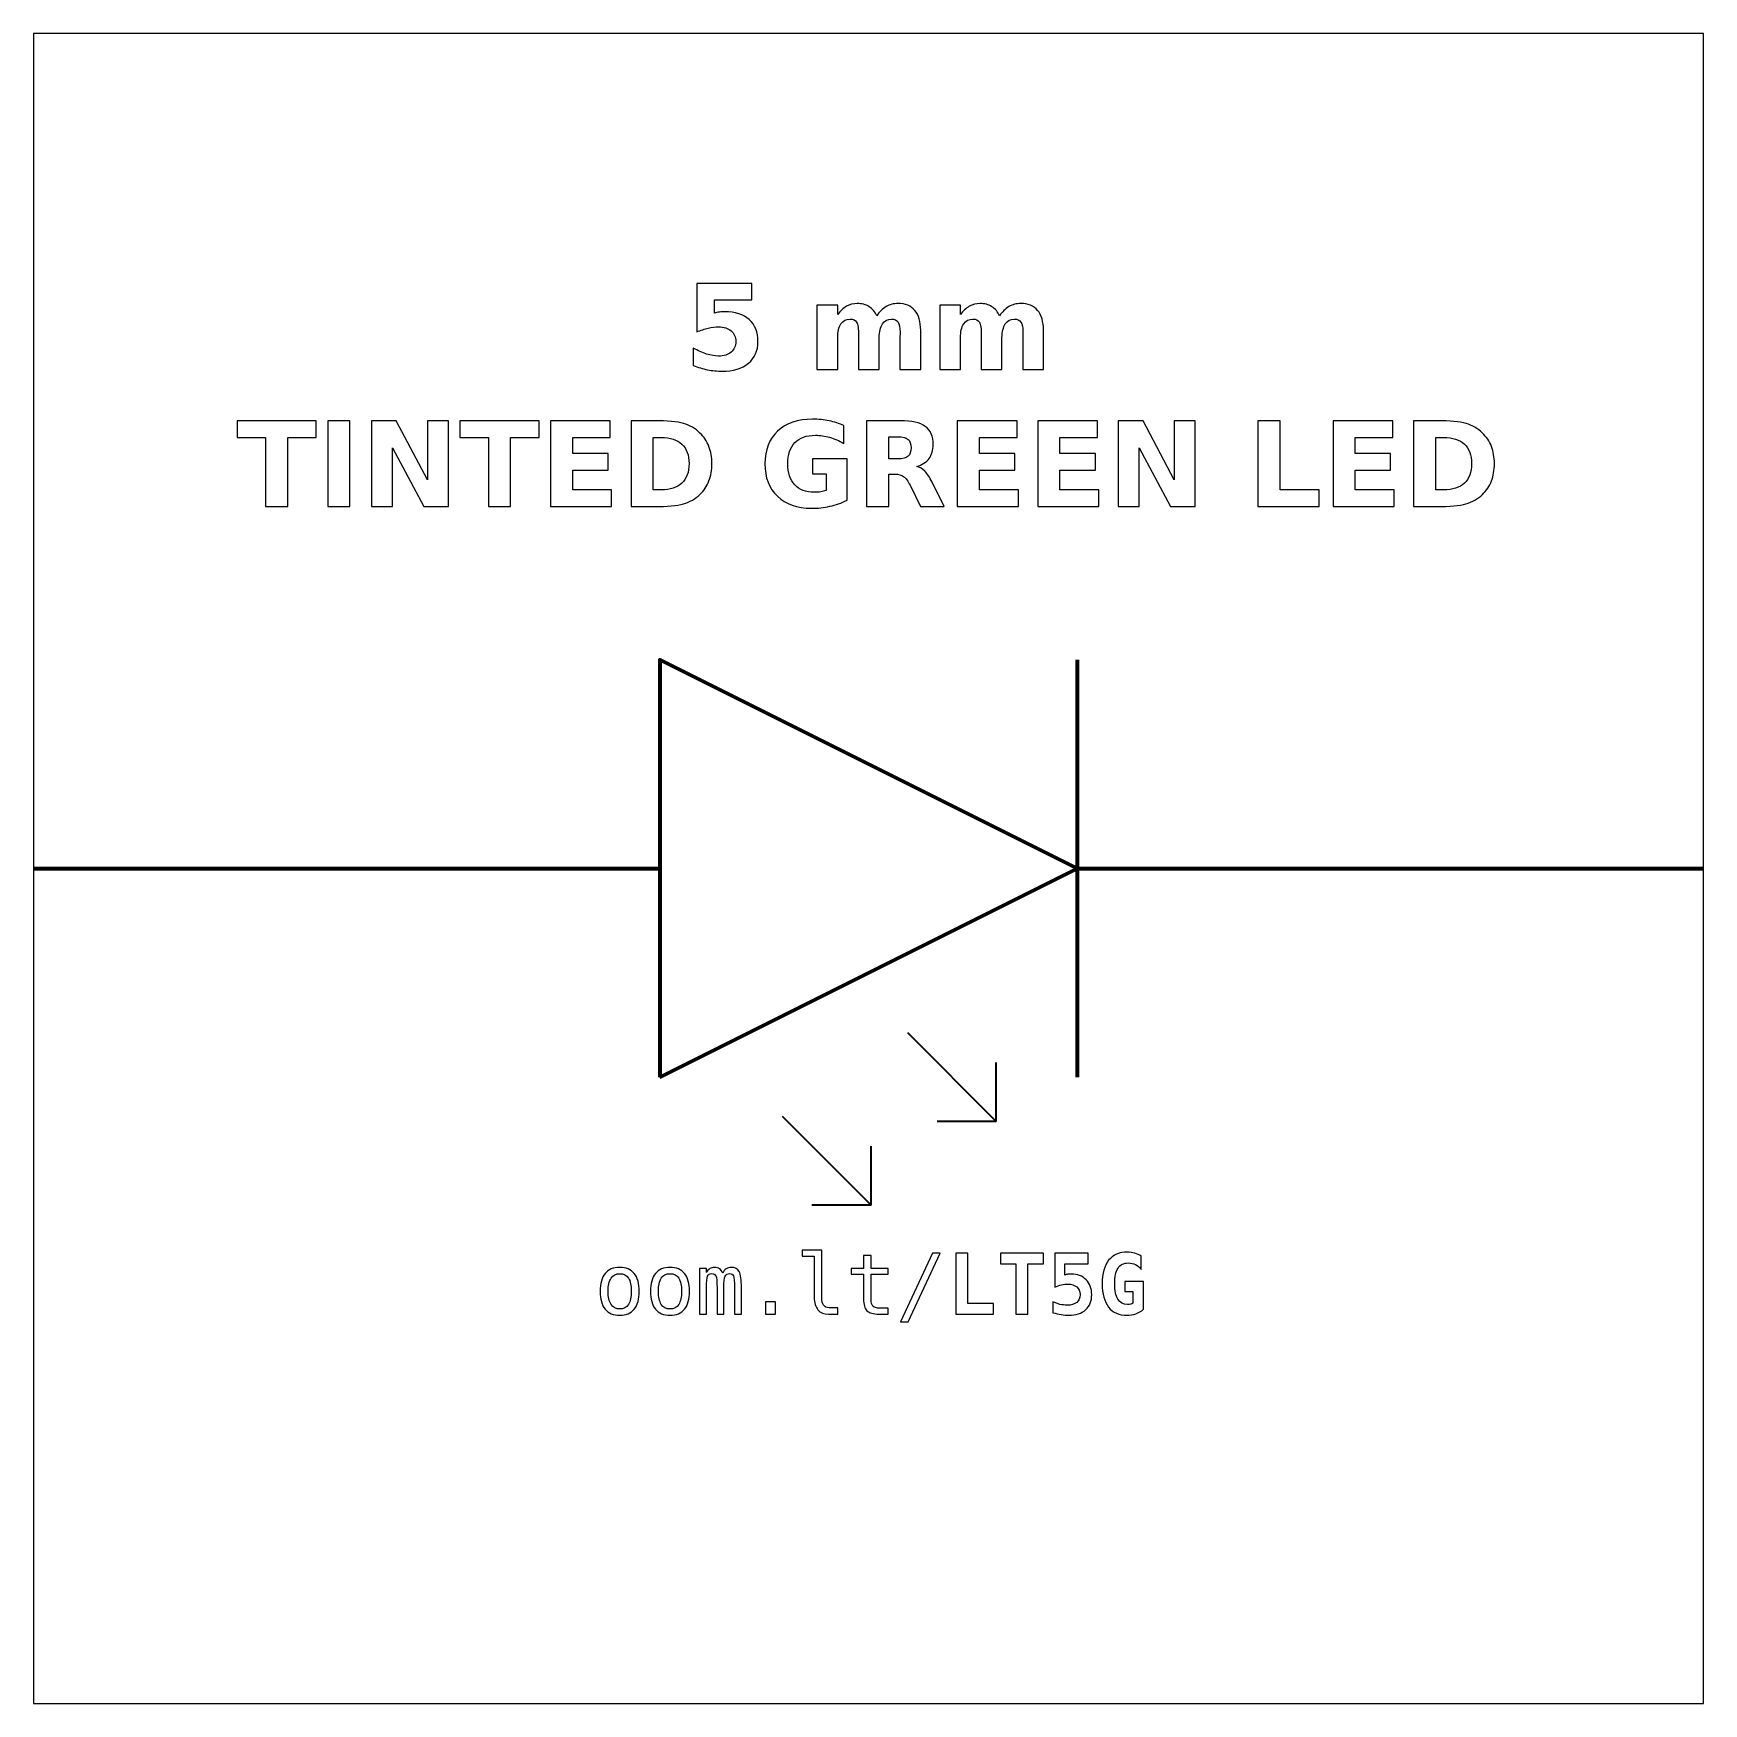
# Model space of a CAD drawing. Header units: centimetres. Extents: x -11.5 to -9.5, y -15.85 to -13.85.
import ezdxf

# ---------------------------------------------------------------- set-up
doc = ezdxf.new("R2010")
doc.units = ezdxf.units.CM
doc.header["$MEASUREMENT"] = 0
doc.layers.add('Layer 1', color=7, linetype='Continuous')

msp = doc.modelspace()

# ---------------------------------------------------------------- linework, layer by layer
at = {"layer": 'Layer 1', "color": 7}
msp.add_open_spline([(-11.5, -13.85), (-11.5, -13.85), (-9.5, -13.85), (-9.5, -13.85), (-9.5, -13.85), (-9.5, -13.85), (-9.5, -15.85), (-9.5, -15.85), (-9.5, -15.85), (-9.5, -15.85), (-11.5, -15.85), (-11.5, -15.85), (-11.5, -15.85), (-11.5, -15.85), (-11.5, -13.85), (-11.5, -13.85)], degree=3, knots=[0, 0, 0, 0, 0.25, 0.25, 0.25, 0.25, 0.5, 0.5, 0.5, 0.5, 0.75, 0.75, 0.75, 0.75, 1, 1, 1, 1], dxfattribs=at)
at = {"layer": 'Layer 1', "color": 250}
for points, knots in [([(-10.70574, -14.14959), (-10.70574, -14.14959), (-10.6398, -14.14959), (-10.6398, -14.14959), (-10.6398, -14.14959), (-10.6398, -14.14959), (-10.6398, -14.16909), (-10.6398, -14.16909), (-10.6398, -14.16909), (-10.6398, -14.16909), (-10.6846, -14.16909), (-10.6846, -14.16909), (-10.6846, -14.16909), (-10.6846, -14.16909), (-10.6846, -14.18501), (-10.6846, -14.18501), (-10.6846, -14.18501), (-10.68258, -14.18447), (-10.68055, -14.18405), (-10.67851, -14.18374), (-10.67851, -14.18374), (-10.67646, -14.18343), (-10.67432, -14.18329), (-10.67213, -14.18329), (-10.67213, -14.18329), (-10.65958, -14.18329), (-10.64982, -14.18642), (-10.64283, -14.1927), (-10.64283, -14.1927), (-10.63585, -14.19896), (-10.63237, -14.2077), (-10.63237, -14.2189), (-10.63237, -14.2189), (-10.63237, -14.23002), (-10.63618, -14.23873), (-10.64377, -14.24503), (-10.64377, -14.24503), (-10.65137, -14.25131), (-10.66193, -14.25446), (-10.67543, -14.25446), (-10.67543, -14.25446), (-10.68126, -14.25446), (-10.68705, -14.25389), (-10.69276, -14.25277), (-10.69276, -14.25277), (-10.69848, -14.25164), (-10.70417, -14.24994), (-10.70981, -14.24764), (-10.70981, -14.24764), (-10.70981, -14.24764), (-10.70981, -14.22675), (-10.70981, -14.22675), (-10.70981, -14.22675), (-10.70421, -14.22998), (-10.6989, -14.23238), (-10.69387, -14.23397), (-10.69387, -14.23397), (-10.68883, -14.2356), (-10.68408, -14.2364), (-10.67964, -14.2364), (-10.67964, -14.2364), (-10.67319, -14.2364), (-10.66814, -14.23482), (-10.66444, -14.23167), (-10.66444, -14.23167), (-10.66075, -14.22854), (-10.65889, -14.22429), (-10.65889, -14.2189), (-10.65889, -14.2189), (-10.65889, -14.21349), (-10.66075, -14.20923), (-10.66444, -14.20611), (-10.66444, -14.20611), (-10.66814, -14.20298), (-10.67319, -14.20143), (-10.67964, -14.20143), (-10.67964, -14.20143), (-10.68345, -14.20143), (-10.68752, -14.20192), (-10.69182, -14.20291), (-10.69182, -14.20291), (-10.69615, -14.20389), (-10.70078, -14.20542), (-10.70574, -14.20749), (-10.70574, -14.20749), (-10.70574, -14.20749), (-10.70574, -14.14959), (-10.70574, -14.14959)], [0, 0, 0, 0, 0.0454545, 0.0454545, 0.0454545, 0.0454545, 0.0909091, 0.0909091, 0.0909091, 0.0909091, 0.1363636, 0.1363636, 0.1363636, 0.1363636, 0.1818182, 0.1818182, 0.1818182, 0.1818182, 0.2272727, 0.2272727, 0.2272727, 0.2272727, 0.2727273, 0.2727273, 0.2727273, 0.2727273, 0.3181818, 0.3181818, 0.3181818, 0.3181818, 0.3636364, 0.3636364, 0.3636364, 0.3636364, 0.4090909, 0.4090909, 0.4090909, 0.4090909, 0.4545455, 0.4545455, 0.4545455, 0.4545455, 0.5, 0.5, 0.5, 0.5, 0.5454545, 0.5454545, 0.5454545, 0.5454545, 0.5909091, 0.5909091, 0.5909091, 0.5909091, 0.6363636, 0.6363636, 0.6363636, 0.6363636, 0.6818182, 0.6818182, 0.6818182, 0.6818182, 0.7272727, 0.7272727, 0.7272727, 0.7272727, 0.7727273, 0.7727273, 0.7727273, 0.7727273, 0.8181818, 0.8181818, 0.8181818, 0.8181818, 0.8636364, 0.8636364, 0.8636364, 0.8636364, 0.9090909, 0.9090909, 0.9090909, 0.9090909, 0.9545455, 0.9545455, 0.9545455, 0.9545455, 1, 1, 1, 1]), ([(-10.49001, -14.18811), (-10.48688, -14.18334), (-10.48319, -14.17969), (-10.47888, -14.1772), (-10.47888, -14.1772), (-10.47458, -14.17468), (-10.46988, -14.17344), (-10.46473, -14.17344), (-10.46473, -14.17344), (-10.45586, -14.17344), (-10.44911, -14.17617), (-10.44448, -14.18165), (-10.44448, -14.18165), (-10.43984, -14.1871), (-10.43751, -14.19505), (-10.43751, -14.20547), (-10.43751, -14.20547), (-10.43751, -14.20547), (-10.43751, -14.25246), (-10.43751, -14.25246), (-10.43751, -14.25246), (-10.43751, -14.25246), (-10.46233, -14.25246), (-10.46233, -14.25246), (-10.46233, -14.25246), (-10.46233, -14.25246), (-10.46233, -14.21222), (-10.46233, -14.21222), (-10.46233, -14.21222), (-10.46228, -14.21163), (-10.46226, -14.21102), (-10.46223, -14.21036), (-10.46223, -14.21036), (-10.46221, -14.20973), (-10.46219, -14.20881), (-10.46219, -14.20761), (-10.46219, -14.20761), (-10.46219, -14.20215), (-10.46298, -14.19818), (-10.46461, -14.19573), (-10.46461, -14.19573), (-10.46621, -14.19326), (-10.46879, -14.19204), (-10.47237, -14.19204), (-10.47237, -14.19204), (-10.47707, -14.19204), (-10.48067, -14.19397), (-10.48323, -14.19783), (-10.48323, -14.19783), (-10.48577, -14.20168), (-10.48709, -14.20726), (-10.48719, -14.21457), (-10.48719, -14.21457), (-10.48719, -14.21457), (-10.48719, -14.25246), (-10.48719, -14.25246), (-10.48719, -14.25246), (-10.48719, -14.25246), (-10.512, -14.25246), (-10.512, -14.25246), (-10.512, -14.25246), (-10.512, -14.25246), (-10.512, -14.21222), (-10.512, -14.21222), (-10.512, -14.21222), (-10.512, -14.20368), (-10.51273, -14.19818), (-10.51421, -14.19573), (-10.51421, -14.19573), (-10.51567, -14.19326), (-10.51828, -14.19204), (-10.52204, -14.19204), (-10.52204, -14.19204), (-10.52679, -14.19204), (-10.53044, -14.19399), (-10.533, -14.19787), (-10.533, -14.19787), (-10.53556, -14.20175), (-10.53686, -14.20728), (-10.53686, -14.2145), (-10.53686, -14.2145), (-10.53686, -14.2145), (-10.53686, -14.25246), (-10.53686, -14.25246), (-10.53686, -14.25246), (-10.53686, -14.25246), (-10.56167, -14.25246), (-10.56167, -14.25246), (-10.56167, -14.25246), (-10.56167, -14.25246), (-10.56167, -14.1753), (-10.56167, -14.1753), (-10.56167, -14.1753), (-10.56167, -14.1753), (-10.53686, -14.1753), (-10.53686, -14.1753), (-10.53686, -14.1753), (-10.53686, -14.1753), (-10.53686, -14.18661), (-10.53686, -14.18661), (-10.53686, -14.18661), (-10.53382, -14.18223), (-10.53034, -14.17897), (-10.52641, -14.17675), (-10.52641, -14.17675), (-10.52249, -14.17454), (-10.51816, -14.17344), (-10.51343, -14.17344), (-10.51343, -14.17344), (-10.50812, -14.17344), (-10.50339, -14.17473), (-10.49932, -14.1773), (-10.49932, -14.1773), (-10.49523, -14.17988), (-10.49212, -14.18348), (-10.49001, -14.18811)], [0, 0, 0, 0, 0.0344828, 0.0344828, 0.0344828, 0.0344828, 0.0689655, 0.0689655, 0.0689655, 0.0689655, 0.1034483, 0.1034483, 0.1034483, 0.1034483, 0.137931, 0.137931, 0.137931, 0.137931, 0.1724138, 0.1724138, 0.1724138, 0.1724138, 0.2068966, 0.2068966, 0.2068966, 0.2068966, 0.2413793, 0.2413793, 0.2413793, 0.2413793, 0.2758621, 0.2758621, 0.2758621, 0.2758621, 0.3103448, 0.3103448, 0.3103448, 0.3103448, 0.3448276, 0.3448276, 0.3448276, 0.3448276, 0.3793103, 0.3793103, 0.3793103, 0.3793103, 0.4137931, 0.4137931, 0.4137931, 0.4137931, 0.4482759, 0.4482759, 0.4482759, 0.4482759, 0.4827586, 0.4827586, 0.4827586, 0.4827586, 0.5172414, 0.5172414, 0.5172414, 0.5172414, 0.5517241, 0.5517241, 0.5517241, 0.5517241, 0.5862069, 0.5862069, 0.5862069, 0.5862069, 0.6206897, 0.6206897, 0.6206897, 0.6206897, 0.6551724, 0.6551724, 0.6551724, 0.6551724, 0.6896552, 0.6896552, 0.6896552, 0.6896552, 0.7241379, 0.7241379, 0.7241379, 0.7241379, 0.7586207, 0.7586207, 0.7586207, 0.7586207, 0.7931034, 0.7931034, 0.7931034, 0.7931034, 0.8275862, 0.8275862, 0.8275862, 0.8275862, 0.862069, 0.862069, 0.862069, 0.862069, 0.8965517, 0.8965517, 0.8965517, 0.8965517, 0.9310345, 0.9310345, 0.9310345, 0.9310345, 0.9655172, 0.9655172, 0.9655172, 0.9655172, 1, 1, 1, 1]), ([(-10.34297, -14.18811), (-10.33984, -14.18334), (-10.33615, -14.17969), (-10.33184, -14.1772), (-10.33184, -14.1772), (-10.32754, -14.17468), (-10.32284, -14.17344), (-10.31769, -14.17344), (-10.31769, -14.17344), (-10.30882, -14.17344), (-10.30207, -14.17617), (-10.29744, -14.18165), (-10.29744, -14.18165), (-10.2928, -14.1871), (-10.29047, -14.19505), (-10.29047, -14.20547), (-10.29047, -14.20547), (-10.29047, -14.20547), (-10.29047, -14.25246), (-10.29047, -14.25246), (-10.29047, -14.25246), (-10.29047, -14.25246), (-10.31529, -14.25246), (-10.31529, -14.25246), (-10.31529, -14.25246), (-10.31529, -14.25246), (-10.31529, -14.21222), (-10.31529, -14.21222), (-10.31529, -14.21222), (-10.31524, -14.21163), (-10.31522, -14.21102), (-10.31519, -14.21036), (-10.31519, -14.21036), (-10.31517, -14.20973), (-10.31515, -14.20881), (-10.31515, -14.20761), (-10.31515, -14.20761), (-10.31515, -14.20215), (-10.31594, -14.19818), (-10.31757, -14.19573), (-10.31757, -14.19573), (-10.31917, -14.19326), (-10.32175, -14.19204), (-10.32533, -14.19204), (-10.32533, -14.19204), (-10.33003, -14.19204), (-10.33363, -14.19397), (-10.33619, -14.19783), (-10.33619, -14.19783), (-10.33873, -14.20168), (-10.34005, -14.20726), (-10.34015, -14.21457), (-10.34015, -14.21457), (-10.34015, -14.21457), (-10.34015, -14.25246), (-10.34015, -14.25246), (-10.34015, -14.25246), (-10.34015, -14.25246), (-10.36496, -14.25246), (-10.36496, -14.25246), (-10.36496, -14.25246), (-10.36496, -14.25246), (-10.36496, -14.21222), (-10.36496, -14.21222), (-10.36496, -14.21222), (-10.36496, -14.20368), (-10.36569, -14.19818), (-10.36717, -14.19573), (-10.36717, -14.19573), (-10.36863, -14.19326), (-10.37124, -14.19204), (-10.375, -14.19204), (-10.375, -14.19204), (-10.37975, -14.19204), (-10.3834, -14.19399), (-10.38596, -14.19787), (-10.38596, -14.19787), (-10.38852, -14.20175), (-10.38982, -14.20728), (-10.38982, -14.2145), (-10.38982, -14.2145), (-10.38982, -14.2145), (-10.38982, -14.25246), (-10.38982, -14.25246), (-10.38982, -14.25246), (-10.38982, -14.25246), (-10.41463, -14.25246), (-10.41463, -14.25246), (-10.41463, -14.25246), (-10.41463, -14.25246), (-10.41463, -14.1753), (-10.41463, -14.1753), (-10.41463, -14.1753), (-10.41463, -14.1753), (-10.38982, -14.1753), (-10.38982, -14.1753), (-10.38982, -14.1753), (-10.38982, -14.1753), (-10.38982, -14.18661), (-10.38982, -14.18661), (-10.38982, -14.18661), (-10.38678, -14.18223), (-10.3833, -14.17897), (-10.37937, -14.17675), (-10.37937, -14.17675), (-10.37545, -14.17454), (-10.37112, -14.17344), (-10.36639, -14.17344), (-10.36639, -14.17344), (-10.36108, -14.17344), (-10.35635, -14.17473), (-10.35228, -14.1773), (-10.35228, -14.1773), (-10.34819, -14.17988), (-10.34508, -14.18348), (-10.34297, -14.18811)], [0, 0, 0, 0, 0.0344828, 0.0344828, 0.0344828, 0.0344828, 0.0689655, 0.0689655, 0.0689655, 0.0689655, 0.1034483, 0.1034483, 0.1034483, 0.1034483, 0.137931, 0.137931, 0.137931, 0.137931, 0.1724138, 0.1724138, 0.1724138, 0.1724138, 0.2068966, 0.2068966, 0.2068966, 0.2068966, 0.2413793, 0.2413793, 0.2413793, 0.2413793, 0.2758621, 0.2758621, 0.2758621, 0.2758621, 0.3103448, 0.3103448, 0.3103448, 0.3103448, 0.3448276, 0.3448276, 0.3448276, 0.3448276, 0.3793103, 0.3793103, 0.3793103, 0.3793103, 0.4137931, 0.4137931, 0.4137931, 0.4137931, 0.4482759, 0.4482759, 0.4482759, 0.4482759, 0.4827586, 0.4827586, 0.4827586, 0.4827586, 0.5172414, 0.5172414, 0.5172414, 0.5172414, 0.5517241, 0.5517241, 0.5517241, 0.5517241, 0.5862069, 0.5862069, 0.5862069, 0.5862069, 0.6206897, 0.6206897, 0.6206897, 0.6206897, 0.6551724, 0.6551724, 0.6551724, 0.6551724, 0.6896552, 0.6896552, 0.6896552, 0.6896552, 0.7241379, 0.7241379, 0.7241379, 0.7241379, 0.7586207, 0.7586207, 0.7586207, 0.7586207, 0.7931034, 0.7931034, 0.7931034, 0.7931034, 0.8275862, 0.8275862, 0.8275862, 0.8275862, 0.862069, 0.862069, 0.862069, 0.862069, 0.8965517, 0.8965517, 0.8965517, 0.8965517, 0.9310345, 0.9310345, 0.9310345, 0.9310345, 0.9655172, 0.9655172, 0.9655172, 0.9655172, 1, 1, 1, 1]), ([(-11.25616, -14.31384), (-11.25616, -14.31384), (-11.16136, -14.31384), (-11.16136, -14.31384), (-11.16136, -14.31384), (-11.16136, -14.31384), (-11.16136, -14.3339), (-11.16136, -14.3339), (-11.16136, -14.3339), (-11.16136, -14.3339), (-11.19546, -14.3339), (-11.19546, -14.3339), (-11.19546, -14.3339), (-11.19546, -14.3339), (-11.19546, -14.41671), (-11.19546, -14.41671), (-11.19546, -14.41671), (-11.19546, -14.41671), (-11.22199, -14.41671), (-11.22199, -14.41671), (-11.22199, -14.41671), (-11.22199, -14.41671), (-11.22199, -14.3339), (-11.22199, -14.3339), (-11.22199, -14.3339), (-11.22199, -14.3339), (-11.25616, -14.3339), (-11.25616, -14.3339), (-11.25616, -14.3339), (-11.25616, -14.3339), (-11.25616, -14.31384), (-11.25616, -14.31384)], [0, 0, 0, 0, 0.125, 0.125, 0.125, 0.125, 0.25, 0.25, 0.25, 0.25, 0.375, 0.375, 0.375, 0.375, 0.5, 0.5, 0.5, 0.5, 0.625, 0.625, 0.625, 0.625, 0.75, 0.75, 0.75, 0.75, 0.875, 0.875, 0.875, 0.875, 1, 1, 1, 1]), ([(-11.14762, -14.31384), (-11.14762, -14.31384), (-11.12109, -14.31384), (-11.12109, -14.31384), (-11.12109, -14.31384), (-11.12109, -14.31384), (-11.12109, -14.41671), (-11.12109, -14.41671), (-11.12109, -14.41671), (-11.12109, -14.41671), (-11.14762, -14.41671), (-11.14762, -14.41671), (-11.14762, -14.41671), (-11.14762, -14.41671), (-11.14762, -14.31384), (-11.14762, -14.31384)], [0, 0, 0, 0, 0.25, 0.25, 0.25, 0.25, 0.5, 0.5, 0.5, 0.5, 0.75, 0.75, 0.75, 0.75, 1, 1, 1, 1]), ([(-11.09513, -14.31384), (-11.09513, -14.31384), (-11.0655, -14.31384), (-11.0655, -14.31384), (-11.0655, -14.31384), (-11.0655, -14.31384), (-11.02808, -14.3844), (-11.02808, -14.3844), (-11.02808, -14.3844), (-11.02808, -14.3844), (-11.02808, -14.31384), (-11.02808, -14.31384), (-11.02808, -14.31384), (-11.02808, -14.31384), (-11.00294, -14.31384), (-11.00294, -14.31384), (-11.00294, -14.31384), (-11.00294, -14.31384), (-11.00294, -14.41671), (-11.00294, -14.41671), (-11.00294, -14.41671), (-11.00294, -14.41671), (-11.03257, -14.41671), (-11.03257, -14.41671), (-11.03257, -14.41671), (-11.03257, -14.41671), (-11.06999, -14.34615), (-11.06999, -14.34615), (-11.06999, -14.34615), (-11.06999, -14.34615), (-11.06999, -14.41671), (-11.06999, -14.41671), (-11.06999, -14.41671), (-11.06999, -14.41671), (-11.09513, -14.41671), (-11.09513, -14.41671), (-11.09513, -14.41671), (-11.09513, -14.41671), (-11.09513, -14.31384), (-11.09513, -14.31384)], [0, 0, 0, 0, 0.1, 0.1, 0.1, 0.1, 0.2, 0.2, 0.2, 0.2, 0.3, 0.3, 0.3, 0.3, 0.4, 0.4, 0.4, 0.4, 0.5, 0.5, 0.5, 0.5, 0.6, 0.6, 0.6, 0.6, 0.7, 0.7, 0.7, 0.7, 0.8, 0.8, 0.8, 0.8, 0.9, 0.9, 0.9, 0.9, 1, 1, 1, 1]), ([(-10.98932, -14.31384), (-10.98932, -14.31384), (-10.89452, -14.31384), (-10.89452, -14.31384), (-10.89452, -14.31384), (-10.89452, -14.31384), (-10.89452, -14.3339), (-10.89452, -14.3339), (-10.89452, -14.3339), (-10.89452, -14.3339), (-10.92862, -14.3339), (-10.92862, -14.3339), (-10.92862, -14.3339), (-10.92862, -14.3339), (-10.92862, -14.41671), (-10.92862, -14.41671), (-10.92862, -14.41671), (-10.92862, -14.41671), (-10.95515, -14.41671), (-10.95515, -14.41671), (-10.95515, -14.41671), (-10.95515, -14.41671), (-10.95515, -14.3339), (-10.95515, -14.3339), (-10.95515, -14.3339), (-10.95515, -14.3339), (-10.98932, -14.3339), (-10.98932, -14.3339), (-10.98932, -14.3339), (-10.98932, -14.3339), (-10.98932, -14.31384), (-10.98932, -14.31384)], [0, 0, 0, 0, 0.125, 0.125, 0.125, 0.125, 0.25, 0.25, 0.25, 0.25, 0.375, 0.375, 0.375, 0.375, 0.5, 0.5, 0.5, 0.5, 0.625, 0.625, 0.625, 0.625, 0.75, 0.75, 0.75, 0.75, 0.875, 0.875, 0.875, 0.875, 1, 1, 1, 1]), ([(-10.88078, -14.31384), (-10.88078, -14.31384), (-10.80919, -14.31384), (-10.80919, -14.31384), (-10.80919, -14.31384), (-10.80919, -14.31384), (-10.80919, -14.3339), (-10.80919, -14.3339), (-10.80919, -14.3339), (-10.80919, -14.3339), (-10.85425, -14.3339), (-10.85425, -14.3339), (-10.85425, -14.3339), (-10.85425, -14.3339), (-10.85425, -14.35305), (-10.85425, -14.35305), (-10.85425, -14.35305), (-10.85425, -14.35305), (-10.8119, -14.35305), (-10.8119, -14.35305), (-10.8119, -14.35305), (-10.8119, -14.35305), (-10.8119, -14.37311), (-10.8119, -14.37311), (-10.8119, -14.37311), (-10.8119, -14.37311), (-10.85425, -14.37311), (-10.85425, -14.37311), (-10.85425, -14.37311), (-10.85425, -14.37311), (-10.85425, -14.39665), (-10.85425, -14.39665), (-10.85425, -14.39665), (-10.85425, -14.39665), (-10.80769, -14.39665), (-10.80769, -14.39665), (-10.80769, -14.39665), (-10.80769, -14.39665), (-10.80769, -14.41671), (-10.80769, -14.41671), (-10.80769, -14.41671), (-10.80769, -14.41671), (-10.88078, -14.41671), (-10.88078, -14.41671), (-10.88078, -14.41671), (-10.88078, -14.41671), (-10.88078, -14.31384), (-10.88078, -14.31384)], [0, 0, 0, 0, 0.0833333, 0.0833333, 0.0833333, 0.0833333, 0.1666667, 0.1666667, 0.1666667, 0.1666667, 0.25, 0.25, 0.25, 0.25, 0.3333333, 0.3333333, 0.3333333, 0.3333333, 0.4166667, 0.4166667, 0.4166667, 0.4166667, 0.5, 0.5, 0.5, 0.5, 0.5833333, 0.5833333, 0.5833333, 0.5833333, 0.6666667, 0.6666667, 0.6666667, 0.6666667, 0.75, 0.75, 0.75, 0.75, 0.8333333, 0.8333333, 0.8333333, 0.8333333, 0.9166667, 0.9166667, 0.9166667, 0.9166667, 1, 1, 1, 1]), ([(-10.78438, -14.31384), (-10.78438, -14.31384), (-10.75639, -14.31384), (-10.75639, -14.31384), (-10.75639, -14.31384), (-10.74078, -14.31384), (-10.72916, -14.31495), (-10.72152, -14.31718), (-10.72152, -14.31718), (-10.71387, -14.31941), (-10.70731, -14.32318), (-10.70183, -14.32852), (-10.70183, -14.32852), (-10.69701, -14.33315), (-10.69344, -14.33851), (-10.69108, -14.34458), (-10.69108, -14.34458), (-10.68876, -14.35062), (-10.68758, -14.35749), (-10.68758, -14.36518), (-10.68758, -14.36518), (-10.68758, -14.37294), (-10.68876, -14.37986), (-10.69108, -14.38595), (-10.69108, -14.38595), (-10.69344, -14.39204), (-10.69701, -14.3974), (-10.70183, -14.40203), (-10.70183, -14.40203), (-10.70736, -14.40737), (-10.71397, -14.41114), (-10.72168, -14.41337), (-10.72168, -14.41337), (-10.7294, -14.4156), (-10.74097, -14.41671), (-10.75639, -14.41671), (-10.75639, -14.41671), (-10.75639, -14.41671), (-10.78438, -14.41671), (-10.78438, -14.41671), (-10.78438, -14.41671), (-10.78438, -14.41671), (-10.78438, -14.31384), (-10.78438, -14.31384)], [0, 0, 0, 0, 0.0909091, 0.0909091, 0.0909091, 0.0909091, 0.1818182, 0.1818182, 0.1818182, 0.1818182, 0.2727273, 0.2727273, 0.2727273, 0.2727273, 0.3636364, 0.3636364, 0.3636364, 0.3636364, 0.4545455, 0.4545455, 0.4545455, 0.4545455, 0.5454545, 0.5454545, 0.5454545, 0.5454545, 0.6363636, 0.6363636, 0.6363636, 0.6363636, 0.7272727, 0.7272727, 0.7272727, 0.7272727, 0.8181818, 0.8181818, 0.8181818, 0.8181818, 0.9090909, 0.9090909, 0.9090909, 0.9090909, 1, 1, 1, 1]), ([(-10.52566, -14.40907), (-10.53227, -14.41229), (-10.53913, -14.41469), (-10.54626, -14.41631), (-10.54626, -14.41631), (-10.55339, -14.41791), (-10.56072, -14.41871), (-10.56832, -14.41871), (-10.56832, -14.41871), (-10.58544, -14.41871), (-10.59901, -14.41391), (-10.60903, -14.40434), (-10.60903, -14.40434), (-10.61905, -14.39477), (-10.62406, -14.38179), (-10.62406, -14.36537), (-10.62406, -14.36537), (-10.62406, -14.34879), (-10.61895, -14.33576), (-10.60877, -14.32623), (-10.60877, -14.32623), (-10.59856, -14.31673), (-10.58459, -14.31198), (-10.56686, -14.31198), (-10.56686, -14.31198), (-10.56002, -14.31198), (-10.55346, -14.31262), (-10.54718, -14.31391), (-10.54718, -14.31391), (-10.54092, -14.3152), (-10.53499, -14.31711), (-10.52944, -14.31963), (-10.52944, -14.31963), (-10.52944, -14.31963), (-10.52944, -14.34091), (-10.52944, -14.34091), (-10.52944, -14.34091), (-10.53518, -14.33764), (-10.5409, -14.33522), (-10.54657, -14.33362), (-10.54657, -14.33362), (-10.55223, -14.332), (-10.55792, -14.3312), (-10.56362, -14.3312), (-10.56362, -14.3312), (-10.5742, -14.3312), (-10.58234, -14.33416), (-10.58805, -14.34006), (-10.58805, -14.34006), (-10.59377, -14.34597), (-10.59664, -14.35441), (-10.59664, -14.36537), (-10.59664, -14.36537), (-10.59664, -14.37626), (-10.59388, -14.38468), (-10.58836, -14.3906), (-10.58836, -14.3906), (-10.58285, -14.39653), (-10.57502, -14.39949), (-10.56486, -14.39949), (-10.56486, -14.39949), (-10.56211, -14.39949), (-10.55955, -14.39933), (-10.55717, -14.39898), (-10.55717, -14.39898), (-10.5548, -14.39862), (-10.55268, -14.39808), (-10.5508, -14.39735), (-10.5508, -14.39735), (-10.5508, -14.39735), (-10.5508, -14.37736), (-10.5508, -14.37736), (-10.5508, -14.37736), (-10.5508, -14.37736), (-10.56698, -14.37736), (-10.56698, -14.37736), (-10.56698, -14.37736), (-10.56698, -14.37736), (-10.56698, -14.35958), (-10.56698, -14.35958), (-10.56698, -14.35958), (-10.56698, -14.35958), (-10.52566, -14.35958), (-10.52566, -14.35958), (-10.52566, -14.35958), (-10.52566, -14.35958), (-10.52566, -14.40907), (-10.52566, -14.40907)], [0, 0, 0, 0, 0.0454545, 0.0454545, 0.0454545, 0.0454545, 0.0909091, 0.0909091, 0.0909091, 0.0909091, 0.1363636, 0.1363636, 0.1363636, 0.1363636, 0.1818182, 0.1818182, 0.1818182, 0.1818182, 0.2272727, 0.2272727, 0.2272727, 0.2272727, 0.2727273, 0.2727273, 0.2727273, 0.2727273, 0.3181818, 0.3181818, 0.3181818, 0.3181818, 0.3636364, 0.3636364, 0.3636364, 0.3636364, 0.4090909, 0.4090909, 0.4090909, 0.4090909, 0.4545455, 0.4545455, 0.4545455, 0.4545455, 0.5, 0.5, 0.5, 0.5, 0.5454545, 0.5454545, 0.5454545, 0.5454545, 0.5909091, 0.5909091, 0.5909091, 0.5909091, 0.6363636, 0.6363636, 0.6363636, 0.6363636, 0.6818182, 0.6818182, 0.6818182, 0.6818182, 0.7272727, 0.7272727, 0.7272727, 0.7272727, 0.7727273, 0.7727273, 0.7727273, 0.7727273, 0.8181818, 0.8181818, 0.8181818, 0.8181818, 0.8636364, 0.8636364, 0.8636364, 0.8636364, 0.9090909, 0.9090909, 0.9090909, 0.9090909, 0.9545455, 0.9545455, 0.9545455, 0.9545455, 1, 1, 1, 1]), ([(-10.47577, -14.37779), (-10.47577, -14.37779), (-10.47577, -14.41671), (-10.47577, -14.41671), (-10.47577, -14.41671), (-10.47577, -14.41671), (-10.5023, -14.41671), (-10.5023, -14.41671), (-10.5023, -14.41671), (-10.5023, -14.41671), (-10.5023, -14.31384), (-10.5023, -14.31384), (-10.5023, -14.31384), (-10.5023, -14.31384), (-10.46178, -14.31384), (-10.46178, -14.31384), (-10.46178, -14.31384), (-10.44823, -14.31384), (-10.43828, -14.31612), (-10.43198, -14.32066), (-10.43198, -14.32066), (-10.42566, -14.3252), (-10.4225, -14.3324), (-10.4225, -14.34223), (-10.4225, -14.34223), (-10.4225, -14.34902), (-10.42415, -14.35462), (-10.42742, -14.35897), (-10.42742, -14.35897), (-10.43071, -14.36335), (-10.43567, -14.36657), (-10.44228, -14.36862), (-10.44228, -14.36862), (-10.43866, -14.36946), (-10.43539, -14.37132), (-10.43252, -14.37424), (-10.43252, -14.37424), (-10.42965, -14.37715), (-10.42676, -14.38157), (-10.42382, -14.3875), (-10.42382, -14.3875), (-10.42382, -14.3875), (-10.4094, -14.41671), (-10.4094, -14.41671), (-10.4094, -14.41671), (-10.4094, -14.41671), (-10.43767, -14.41671), (-10.43767, -14.41671), (-10.43767, -14.41671), (-10.43767, -14.41671), (-10.45021, -14.39115), (-10.45021, -14.39115), (-10.45021, -14.39115), (-10.45272, -14.38602), (-10.45529, -14.38249), (-10.4579, -14.38061), (-10.4579, -14.38061), (-10.46049, -14.37873), (-10.46394, -14.37779), (-10.46827, -14.37779), (-10.46827, -14.37779), (-10.46827, -14.37779), (-10.47577, -14.37779), (-10.47577, -14.37779)], [0, 0, 0, 0, 0.0625, 0.0625, 0.0625, 0.0625, 0.125, 0.125, 0.125, 0.125, 0.1875, 0.1875, 0.1875, 0.1875, 0.25, 0.25, 0.25, 0.25, 0.3125, 0.3125, 0.3125, 0.3125, 0.375, 0.375, 0.375, 0.375, 0.4375, 0.4375, 0.4375, 0.4375, 0.5, 0.5, 0.5, 0.5, 0.5625, 0.5625, 0.5625, 0.5625, 0.625, 0.625, 0.625, 0.625, 0.6875, 0.6875, 0.6875, 0.6875, 0.75, 0.75, 0.75, 0.75, 0.8125, 0.8125, 0.8125, 0.8125, 0.875, 0.875, 0.875, 0.875, 0.9375, 0.9375, 0.9375, 0.9375, 1, 1, 1, 1]), ([(-10.39365, -14.31384), (-10.39365, -14.31384), (-10.32206, -14.31384), (-10.32206, -14.31384), (-10.32206, -14.31384), (-10.32206, -14.31384), (-10.32206, -14.3339), (-10.32206, -14.3339), (-10.32206, -14.3339), (-10.32206, -14.3339), (-10.36712, -14.3339), (-10.36712, -14.3339), (-10.36712, -14.3339), (-10.36712, -14.3339), (-10.36712, -14.35305), (-10.36712, -14.35305), (-10.36712, -14.35305), (-10.36712, -14.35305), (-10.32477, -14.35305), (-10.32477, -14.35305), (-10.32477, -14.35305), (-10.32477, -14.35305), (-10.32477, -14.37311), (-10.32477, -14.37311), (-10.32477, -14.37311), (-10.32477, -14.37311), (-10.36712, -14.37311), (-10.36712, -14.37311), (-10.36712, -14.37311), (-10.36712, -14.37311), (-10.36712, -14.39665), (-10.36712, -14.39665), (-10.36712, -14.39665), (-10.36712, -14.39665), (-10.32056, -14.39665), (-10.32056, -14.39665), (-10.32056, -14.39665), (-10.32056, -14.39665), (-10.32056, -14.41671), (-10.32056, -14.41671), (-10.32056, -14.41671), (-10.32056, -14.41671), (-10.39365, -14.41671), (-10.39365, -14.41671), (-10.39365, -14.41671), (-10.39365, -14.41671), (-10.39365, -14.31384), (-10.39365, -14.31384)], [0, 0, 0, 0, 0.0833333, 0.0833333, 0.0833333, 0.0833333, 0.1666667, 0.1666667, 0.1666667, 0.1666667, 0.25, 0.25, 0.25, 0.25, 0.3333333, 0.3333333, 0.3333333, 0.3333333, 0.4166667, 0.4166667, 0.4166667, 0.4166667, 0.5, 0.5, 0.5, 0.5, 0.5833333, 0.5833333, 0.5833333, 0.5833333, 0.6666667, 0.6666667, 0.6666667, 0.6666667, 0.75, 0.75, 0.75, 0.75, 0.8333333, 0.8333333, 0.8333333, 0.8333333, 0.9166667, 0.9166667, 0.9166667, 0.9166667, 1, 1, 1, 1]), ([(-10.29725, -14.31384), (-10.29725, -14.31384), (-10.22566, -14.31384), (-10.22566, -14.31384), (-10.22566, -14.31384), (-10.22566, -14.31384), (-10.22566, -14.3339), (-10.22566, -14.3339), (-10.22566, -14.3339), (-10.22566, -14.3339), (-10.27072, -14.3339), (-10.27072, -14.3339), (-10.27072, -14.3339), (-10.27072, -14.3339), (-10.27072, -14.35305), (-10.27072, -14.35305), (-10.27072, -14.35305), (-10.27072, -14.35305), (-10.22837, -14.35305), (-10.22837, -14.35305), (-10.22837, -14.35305), (-10.22837, -14.35305), (-10.22837, -14.37311), (-10.22837, -14.37311), (-10.22837, -14.37311), (-10.22837, -14.37311), (-10.27072, -14.37311), (-10.27072, -14.37311), (-10.27072, -14.37311), (-10.27072, -14.37311), (-10.27072, -14.39665), (-10.27072, -14.39665), (-10.27072, -14.39665), (-10.27072, -14.39665), (-10.22416, -14.39665), (-10.22416, -14.39665), (-10.22416, -14.39665), (-10.22416, -14.39665), (-10.22416, -14.41671), (-10.22416, -14.41671), (-10.22416, -14.41671), (-10.22416, -14.41671), (-10.29725, -14.41671), (-10.29725, -14.41671), (-10.29725, -14.41671), (-10.29725, -14.41671), (-10.29725, -14.31384), (-10.29725, -14.31384)], [0, 0, 0, 0, 0.0833333, 0.0833333, 0.0833333, 0.0833333, 0.1666667, 0.1666667, 0.1666667, 0.1666667, 0.25, 0.25, 0.25, 0.25, 0.3333333, 0.3333333, 0.3333333, 0.3333333, 0.4166667, 0.4166667, 0.4166667, 0.4166667, 0.5, 0.5, 0.5, 0.5, 0.5833333, 0.5833333, 0.5833333, 0.5833333, 0.6666667, 0.6666667, 0.6666667, 0.6666667, 0.75, 0.75, 0.75, 0.75, 0.8333333, 0.8333333, 0.8333333, 0.8333333, 0.9166667, 0.9166667, 0.9166667, 0.9166667, 1, 1, 1, 1]), ([(-10.20085, -14.31384), (-10.20085, -14.31384), (-10.17122, -14.31384), (-10.17122, -14.31384), (-10.17122, -14.31384), (-10.17122, -14.31384), (-10.1338, -14.3844), (-10.1338, -14.3844), (-10.1338, -14.3844), (-10.1338, -14.3844), (-10.1338, -14.31384), (-10.1338, -14.31384), (-10.1338, -14.31384), (-10.1338, -14.31384), (-10.10866, -14.31384), (-10.10866, -14.31384), (-10.10866, -14.31384), (-10.10866, -14.31384), (-10.10866, -14.41671), (-10.10866, -14.41671), (-10.10866, -14.41671), (-10.10866, -14.41671), (-10.13829, -14.41671), (-10.13829, -14.41671), (-10.13829, -14.41671), (-10.13829, -14.41671), (-10.17571, -14.34615), (-10.17571, -14.34615), (-10.17571, -14.34615), (-10.17571, -14.34615), (-10.17571, -14.41671), (-10.17571, -14.41671), (-10.17571, -14.41671), (-10.17571, -14.41671), (-10.20085, -14.41671), (-10.20085, -14.41671), (-10.20085, -14.41671), (-10.20085, -14.41671), (-10.20085, -14.31384), (-10.20085, -14.31384)], [0, 0, 0, 0, 0.1, 0.1, 0.1, 0.1, 0.2, 0.2, 0.2, 0.2, 0.3, 0.3, 0.3, 0.3, 0.4, 0.4, 0.4, 0.4, 0.5, 0.5, 0.5, 0.5, 0.6, 0.6, 0.6, 0.6, 0.7, 0.7, 0.7, 0.7, 0.8, 0.8, 0.8, 0.8, 0.9, 0.9, 0.9, 0.9, 1, 1, 1, 1]), ([(-10.03363, -14.31384), (-10.03363, -14.31384), (-10.0071, -14.31384), (-10.0071, -14.31384), (-10.0071, -14.31384), (-10.0071, -14.31384), (-10.0071, -14.39665), (-10.0071, -14.39665), (-10.0071, -14.39665), (-10.0071, -14.39665), (-9.96054, -14.39665), (-9.96054, -14.39665), (-9.96054, -14.39665), (-9.96054, -14.39665), (-9.96054, -14.41671), (-9.96054, -14.41671), (-9.96054, -14.41671), (-9.96054, -14.41671), (-10.03363, -14.41671), (-10.03363, -14.41671), (-10.03363, -14.41671), (-10.03363, -14.41671), (-10.03363, -14.31384), (-10.03363, -14.31384)], [0, 0, 0, 0, 0.1666667, 0.1666667, 0.1666667, 0.1666667, 0.3333333, 0.3333333, 0.3333333, 0.3333333, 0.5, 0.5, 0.5, 0.5, 0.6666667, 0.6666667, 0.6666667, 0.6666667, 0.8333333, 0.8333333, 0.8333333, 0.8333333, 1, 1, 1, 1]), ([(-9.94372, -14.31384), (-9.94372, -14.31384), (-9.87213, -14.31384), (-9.87213, -14.31384), (-9.87213, -14.31384), (-9.87213, -14.31384), (-9.87213, -14.3339), (-9.87213, -14.3339), (-9.87213, -14.3339), (-9.87213, -14.3339), (-9.91719, -14.3339), (-9.91719, -14.3339), (-9.91719, -14.3339), (-9.91719, -14.3339), (-9.91719, -14.35305), (-9.91719, -14.35305), (-9.91719, -14.35305), (-9.91719, -14.35305), (-9.87484, -14.35305), (-9.87484, -14.35305), (-9.87484, -14.35305), (-9.87484, -14.35305), (-9.87484, -14.37311), (-9.87484, -14.37311), (-9.87484, -14.37311), (-9.87484, -14.37311), (-9.91719, -14.37311), (-9.91719, -14.37311), (-9.91719, -14.37311), (-9.91719, -14.37311), (-9.91719, -14.39665), (-9.91719, -14.39665), (-9.91719, -14.39665), (-9.91719, -14.39665), (-9.87063, -14.39665), (-9.87063, -14.39665), (-9.87063, -14.39665), (-9.87063, -14.39665), (-9.87063, -14.41671), (-9.87063, -14.41671), (-9.87063, -14.41671), (-9.87063, -14.41671), (-9.94372, -14.41671), (-9.94372, -14.41671), (-9.94372, -14.41671), (-9.94372, -14.41671), (-9.94372, -14.31384), (-9.94372, -14.31384)], [0, 0, 0, 0, 0.0833333, 0.0833333, 0.0833333, 0.0833333, 0.1666667, 0.1666667, 0.1666667, 0.1666667, 0.25, 0.25, 0.25, 0.25, 0.3333333, 0.3333333, 0.3333333, 0.3333333, 0.4166667, 0.4166667, 0.4166667, 0.4166667, 0.5, 0.5, 0.5, 0.5, 0.5833333, 0.5833333, 0.5833333, 0.5833333, 0.6666667, 0.6666667, 0.6666667, 0.6666667, 0.75, 0.75, 0.75, 0.75, 0.8333333, 0.8333333, 0.8333333, 0.8333333, 0.9166667, 0.9166667, 0.9166667, 0.9166667, 1, 1, 1, 1]), ([(-9.84732, -14.31384), (-9.84732, -14.31384), (-9.81933, -14.31384), (-9.81933, -14.31384), (-9.81933, -14.31384), (-9.80372, -14.31384), (-9.7921, -14.31495), (-9.78446, -14.31718), (-9.78446, -14.31718), (-9.77681, -14.31941), (-9.77025, -14.32318), (-9.76477, -14.32852), (-9.76477, -14.32852), (-9.75995, -14.33315), (-9.75638, -14.33851), (-9.75402, -14.34458), (-9.75402, -14.34458), (-9.7517, -14.35062), (-9.75052, -14.35749), (-9.75052, -14.36518), (-9.75052, -14.36518), (-9.75052, -14.37294), (-9.7517, -14.37986), (-9.75402, -14.38595), (-9.75402, -14.38595), (-9.75638, -14.39204), (-9.75995, -14.3974), (-9.76477, -14.40203), (-9.76477, -14.40203), (-9.7703, -14.40737), (-9.77691, -14.41114), (-9.78462, -14.41337), (-9.78462, -14.41337), (-9.79234, -14.4156), (-9.80391, -14.41671), (-9.81933, -14.41671), (-9.81933, -14.41671), (-9.81933, -14.41671), (-9.84732, -14.41671), (-9.84732, -14.41671), (-9.84732, -14.41671), (-9.84732, -14.41671), (-9.84732, -14.31384), (-9.84732, -14.31384)], [0, 0, 0, 0, 0.0909091, 0.0909091, 0.0909091, 0.0909091, 0.1818182, 0.1818182, 0.1818182, 0.1818182, 0.2727273, 0.2727273, 0.2727273, 0.2727273, 0.3636364, 0.3636364, 0.3636364, 0.3636364, 0.4545455, 0.4545455, 0.4545455, 0.4545455, 0.5454545, 0.5454545, 0.5454545, 0.5454545, 0.6363636, 0.6363636, 0.6363636, 0.6363636, 0.7272727, 0.7272727, 0.7272727, 0.7272727, 0.8181818, 0.8181818, 0.8181818, 0.8181818, 0.9090909, 0.9090909, 0.9090909, 0.9090909, 1, 1, 1, 1]), ([(-10.75785, -14.3339), (-10.75785, -14.3339), (-10.75785, -14.39665), (-10.75785, -14.39665), (-10.75785, -14.39665), (-10.75785, -14.39665), (-10.74835, -14.39665), (-10.74835, -14.39665), (-10.74835, -14.39665), (-10.73751, -14.39665), (-10.72923, -14.39397), (-10.72352, -14.38858), (-10.72352, -14.38858), (-10.7178, -14.38322), (-10.71493, -14.37541), (-10.71493, -14.36518), (-10.71493, -14.36518), (-10.71493, -14.35497), (-10.71778, -14.34721), (-10.72347, -14.3419), (-10.72347, -14.3419), (-10.72916, -14.33656), (-10.73746, -14.3339), (-10.74835, -14.3339), (-10.74835, -14.3339), (-10.74835, -14.3339), (-10.75785, -14.3339), (-10.75785, -14.3339)], [0, 0, 0, 0, 0.1428571, 0.1428571, 0.1428571, 0.1428571, 0.2857143, 0.2857143, 0.2857143, 0.2857143, 0.4285714, 0.4285714, 0.4285714, 0.4285714, 0.5714286, 0.5714286, 0.5714286, 0.5714286, 0.7142857, 0.7142857, 0.7142857, 0.7142857, 0.8571429, 0.8571429, 0.8571429, 0.8571429, 1, 1, 1, 1]), ([(-10.4646, -14.35947), (-10.45905, -14.35947), (-10.45505, -14.35843), (-10.45265, -14.35636), (-10.45265, -14.35636), (-10.45023, -14.35429), (-10.44903, -14.35088), (-10.44903, -14.34615), (-10.44903, -14.34615), (-10.44903, -14.34147), (-10.45023, -14.33811), (-10.45265, -14.33609), (-10.45265, -14.33609), (-10.45505, -14.33407), (-10.45905, -14.33306), (-10.4646, -14.33306), (-10.4646, -14.33306), (-10.4646, -14.33306), (-10.47577, -14.33306), (-10.47577, -14.33306), (-10.47577, -14.33306), (-10.47577, -14.33306), (-10.47577, -14.35947), (-10.47577, -14.35947), (-10.47577, -14.35947), (-10.47577, -14.35947), (-10.4646, -14.35947), (-10.4646, -14.35947)], [0, 0, 0, 0, 0.1428571, 0.1428571, 0.1428571, 0.1428571, 0.2857143, 0.2857143, 0.2857143, 0.2857143, 0.4285714, 0.4285714, 0.4285714, 0.4285714, 0.5714286, 0.5714286, 0.5714286, 0.5714286, 0.7142857, 0.7142857, 0.7142857, 0.7142857, 0.8571429, 0.8571429, 0.8571429, 0.8571429, 1, 1, 1, 1]), ([(-9.82079, -14.3339), (-9.82079, -14.3339), (-9.82079, -14.39665), (-9.82079, -14.39665), (-9.82079, -14.39665), (-9.82079, -14.39665), (-9.81129, -14.39665), (-9.81129, -14.39665), (-9.81129, -14.39665), (-9.80045, -14.39665), (-9.79217, -14.39397), (-9.78646, -14.38858), (-9.78646, -14.38858), (-9.78074, -14.38322), (-9.77787, -14.37541), (-9.77787, -14.36518), (-9.77787, -14.36518), (-9.77787, -14.35497), (-9.78072, -14.34721), (-9.78641, -14.3419), (-9.78641, -14.3419), (-9.7921, -14.33656), (-9.8004, -14.3339), (-9.81129, -14.3339), (-9.81129, -14.3339), (-9.81129, -14.3339), (-9.82079, -14.3339), (-9.82079, -14.3339)], [0, 0, 0, 0, 0.1428571, 0.1428571, 0.1428571, 0.1428571, 0.2857143, 0.2857143, 0.2857143, 0.2857143, 0.4285714, 0.4285714, 0.4285714, 0.4285714, 0.5714286, 0.5714286, 0.5714286, 0.5714286, 0.7142857, 0.7142857, 0.7142857, 0.7142857, 0.8571429, 0.8571429, 0.8571429, 0.8571429, 1, 1, 1, 1]), ([(-10.55597, -15.3638), (-10.55597, -15.36784), (-10.55523, -15.37087), (-10.55375, -15.37292), (-10.55375, -15.37292), (-10.55227, -15.37497), (-10.55008, -15.376), (-10.54718, -15.376), (-10.54718, -15.376), (-10.54718, -15.376), (-10.53668, -15.376), (-10.53668, -15.376), (-10.53668, -15.376), (-10.53668, -15.376), (-10.53668, -15.38362), (-10.53668, -15.38362), (-10.53668, -15.38362), (-10.53668, -15.38362), (-10.54805, -15.38362), (-10.54805, -15.38362), (-10.54805, -15.38362), (-10.55343, -15.38362), (-10.55758, -15.38189), (-10.56053, -15.37844), (-10.56053, -15.37844), (-10.56348, -15.37499), (-10.56495, -15.3701), (-10.56495, -15.3638), (-10.56495, -15.3638), (-10.56495, -15.3638), (-10.56495, -15.31413), (-10.56495, -15.31413), (-10.56495, -15.31413), (-10.56495, -15.31413), (-10.57935, -15.31413), (-10.57935, -15.31413), (-10.57935, -15.31413), (-10.57935, -15.31413), (-10.57935, -15.3071), (-10.57935, -15.3071), (-10.57935, -15.3071), (-10.57935, -15.3071), (-10.55597, -15.3071), (-10.55597, -15.3071), (-10.55597, -15.3071), (-10.55597, -15.3071), (-10.55597, -15.3638), (-10.55597, -15.3638)], [0, 0, 0, 0, 0.0833333, 0.0833333, 0.0833333, 0.0833333, 0.1666667, 0.1666667, 0.1666667, 0.1666667, 0.25, 0.25, 0.25, 0.25, 0.3333333, 0.3333333, 0.3333333, 0.3333333, 0.4166667, 0.4166667, 0.4166667, 0.4166667, 0.5, 0.5, 0.5, 0.5, 0.5833333, 0.5833333, 0.5833333, 0.5833333, 0.6666667, 0.6666667, 0.6666667, 0.6666667, 0.75, 0.75, 0.75, 0.75, 0.8333333, 0.8333333, 0.8333333, 0.8333333, 0.9166667, 0.9166667, 0.9166667, 0.9166667, 1, 1, 1, 1]), ([(-10.49697, -15.3134), (-10.49697, -15.3134), (-10.49697, -15.32893), (-10.49697, -15.32893), (-10.49697, -15.32893), (-10.49697, -15.32893), (-10.47655, -15.32893), (-10.47655, -15.32893), (-10.47655, -15.32893), (-10.47655, -15.32893), (-10.47655, -15.33592), (-10.47655, -15.33592), (-10.47655, -15.33592), (-10.47655, -15.33592), (-10.49697, -15.33592), (-10.49697, -15.33592), (-10.49697, -15.33592), (-10.49697, -15.33592), (-10.49697, -15.3656), (-10.49697, -15.3656), (-10.49697, -15.3656), (-10.49697, -15.36964), (-10.49621, -15.37245), (-10.49467, -15.37404), (-10.49467, -15.37404), (-10.49314, -15.37564), (-10.49047, -15.37644), (-10.48667, -15.37644), (-10.48667, -15.37644), (-10.48667, -15.37644), (-10.47655, -15.37644), (-10.47655, -15.37644), (-10.47655, -15.37644), (-10.47655, -15.37644), (-10.47655, -15.38362), (-10.47655, -15.38362), (-10.47655, -15.38362), (-10.47655, -15.38362), (-10.48754, -15.38362), (-10.48754, -15.38362), (-10.48754, -15.38362), (-10.49429, -15.38362), (-10.49904, -15.38227), (-10.50181, -15.37957), (-10.50181, -15.37957), (-10.50457, -15.37687), (-10.50596, -15.3722), (-10.50596, -15.3656), (-10.50596, -15.3656), (-10.50596, -15.3656), (-10.50596, -15.33592), (-10.50596, -15.33592), (-10.50596, -15.33592), (-10.50596, -15.33592), (-10.52056, -15.33592), (-10.52056, -15.33592), (-10.52056, -15.33592), (-10.52056, -15.33592), (-10.52056, -15.32893), (-10.52056, -15.32893), (-10.52056, -15.32893), (-10.52056, -15.32893), (-10.50596, -15.32893), (-10.50596, -15.32893), (-10.50596, -15.32893), (-10.50596, -15.32893), (-10.50596, -15.3134), (-10.50596, -15.3134), (-10.50596, -15.3134), (-10.50596, -15.3134), (-10.49697, -15.3134), (-10.49697, -15.3134)], [0, 0, 0, 0, 0.0555556, 0.0555556, 0.0555556, 0.0555556, 0.1111111, 0.1111111, 0.1111111, 0.1111111, 0.1666667, 0.1666667, 0.1666667, 0.1666667, 0.2222222, 0.2222222, 0.2222222, 0.2222222, 0.2777778, 0.2777778, 0.2777778, 0.2777778, 0.3333333, 0.3333333, 0.3333333, 0.3333333, 0.3888889, 0.3888889, 0.3888889, 0.3888889, 0.4444444, 0.4444444, 0.4444444, 0.4444444, 0.5, 0.5, 0.5, 0.5, 0.5555556, 0.5555556, 0.5555556, 0.5555556, 0.6111111, 0.6111111, 0.6111111, 0.6111111, 0.6666667, 0.6666667, 0.6666667, 0.6666667, 0.7222222, 0.7222222, 0.7222222, 0.7222222, 0.7777778, 0.7777778, 0.7777778, 0.7777778, 0.8333333, 0.8333333, 0.8333333, 0.8333333, 0.8888889, 0.8888889, 0.8888889, 0.8888889, 0.9444444, 0.9444444, 0.9444444, 0.9444444, 1, 1, 1, 1]), ([(-10.42333, -15.31071), (-10.42333, -15.31071), (-10.41404, -15.31071), (-10.41404, -15.31071), (-10.41404, -15.31071), (-10.41404, -15.31071), (-10.45243, -15.3929), (-10.45243, -15.3929), (-10.45243, -15.3929), (-10.45243, -15.3929), (-10.46177, -15.3929), (-10.46177, -15.3929), (-10.46177, -15.3929), (-10.46177, -15.3929), (-10.42333, -15.31071), (-10.42333, -15.31071)], [0, 0, 0, 0, 0.25, 0.25, 0.25, 0.25, 0.5, 0.5, 0.5, 0.5, 0.75, 0.75, 0.75, 0.75, 1, 1, 1, 1]), ([(-10.39556, -15.38362), (-10.39556, -15.38362), (-10.39556, -15.31071), (-10.39556, -15.31071), (-10.39556, -15.31071), (-10.39556, -15.31071), (-10.38115, -15.31071), (-10.38115, -15.31071), (-10.38115, -15.31071), (-10.38115, -15.31071), (-10.38115, -15.37092), (-10.38115, -15.37092), (-10.38115, -15.37092), (-10.38115, -15.37092), (-10.35033, -15.37092), (-10.35033, -15.37092), (-10.35033, -15.37092), (-10.35033, -15.37092), (-10.35033, -15.38362), (-10.35033, -15.38362), (-10.35033, -15.38362), (-10.35033, -15.38362), (-10.39556, -15.38362), (-10.39556, -15.38362)], [0, 0, 0, 0, 0.1666667, 0.1666667, 0.1666667, 0.1666667, 0.3333333, 0.3333333, 0.3333333, 0.3333333, 0.5, 0.5, 0.5, 0.5, 0.6666667, 0.6666667, 0.6666667, 0.6666667, 0.8333333, 0.8333333, 0.8333333, 0.8333333, 1, 1, 1, 1]), ([(-10.30903, -15.38362), (-10.30903, -15.38362), (-10.32343, -15.38362), (-10.32343, -15.38362), (-10.32343, -15.38362), (-10.32343, -15.38362), (-10.32343, -15.32331), (-10.32343, -15.32331), (-10.32343, -15.32331), (-10.32343, -15.32331), (-10.34193, -15.32331), (-10.34193, -15.32331), (-10.34193, -15.32331), (-10.34193, -15.32331), (-10.34193, -15.31071), (-10.34193, -15.31071), (-10.34193, -15.31071), (-10.34193, -15.31071), (-10.29052, -15.31071), (-10.29052, -15.31071), (-10.29052, -15.31071), (-10.29052, -15.31071), (-10.29052, -15.32331), (-10.29052, -15.32331), (-10.29052, -15.32331), (-10.29052, -15.32331), (-10.30903, -15.32331), (-10.30903, -15.32331), (-10.30903, -15.32331), (-10.30903, -15.32331), (-10.30903, -15.38362), (-10.30903, -15.38362)], [0, 0, 0, 0, 0.125, 0.125, 0.125, 0.125, 0.25, 0.25, 0.25, 0.25, 0.375, 0.375, 0.375, 0.375, 0.5, 0.5, 0.5, 0.5, 0.625, 0.625, 0.625, 0.625, 0.75, 0.75, 0.75, 0.75, 0.875, 0.875, 0.875, 0.875, 1, 1, 1, 1]), ([(-10.2767, -15.31071), (-10.2767, -15.31071), (-10.2371, -15.31071), (-10.2371, -15.31071), (-10.2371, -15.31071), (-10.2371, -15.31071), (-10.2371, -15.32341), (-10.2371, -15.32341), (-10.2371, -15.32341), (-10.2371, -15.32341), (-10.26503, -15.32341), (-10.26503, -15.32341), (-10.26503, -15.32341), (-10.26503, -15.32341), (-10.26503, -15.33693), (-10.26503, -15.33693), (-10.26503, -15.33693), (-10.26387, -15.33648), (-10.2626, -15.33615), (-10.26127, -15.33593), (-10.26127, -15.33593), (-10.25993, -15.33572), (-10.25852, -15.33562), (-10.25702, -15.33562), (-10.25702, -15.33562), (-10.2498, -15.33562), (-10.24393, -15.3379), (-10.23943, -15.34245), (-10.23943, -15.34245), (-10.23495, -15.34702), (-10.2327, -15.35293), (-10.2327, -15.36023), (-10.2327, -15.36023), (-10.2327, -15.36789), (-10.23513, -15.37392), (-10.24, -15.37837), (-10.24, -15.37837), (-10.24487, -15.38282), (-10.2515, -15.38504), (-10.2599, -15.38504), (-10.2599, -15.38504), (-10.26302, -15.38504), (-10.26618, -15.38477), (-10.26937, -15.38425), (-10.26937, -15.38425), (-10.27255, -15.38374), (-10.27582, -15.38295), (-10.27914, -15.3819), (-10.27914, -15.3819), (-10.27914, -15.3819), (-10.27914, -15.36892), (-10.27914, -15.36892), (-10.27914, -15.36892), (-10.27644, -15.37025), (-10.27365, -15.37125), (-10.27082, -15.37192), (-10.27082, -15.37192), (-10.26797, -15.37259), (-10.2651, -15.37292), (-10.26223, -15.37292), (-10.26223, -15.37292), (-10.25717, -15.37292), (-10.2533, -15.37184), (-10.25067, -15.36967), (-10.25067, -15.36967), (-10.24803, -15.3675), (-10.24672, -15.36437), (-10.24672, -15.36023), (-10.24672, -15.36023), (-10.24672, -15.35642), (-10.24803, -15.35337), (-10.25065, -15.35107), (-10.25065, -15.35107), (-10.25327, -15.34878), (-10.25677, -15.34763), (-10.26112, -15.34763), (-10.26112, -15.34763), (-10.2637, -15.34763), (-10.26627, -15.34795), (-10.26887, -15.34858), (-10.26887, -15.34858), (-10.27145, -15.34922), (-10.27407, -15.35018), (-10.2767, -15.35145), (-10.2767, -15.35145), (-10.2767, -15.35145), (-10.2767, -15.31071), (-10.2767, -15.31071)], [0, 0, 0, 0, 0.0454545, 0.0454545, 0.0454545, 0.0454545, 0.0909091, 0.0909091, 0.0909091, 0.0909091, 0.1363636, 0.1363636, 0.1363636, 0.1363636, 0.1818182, 0.1818182, 0.1818182, 0.1818182, 0.2272727, 0.2272727, 0.2272727, 0.2272727, 0.2727273, 0.2727273, 0.2727273, 0.2727273, 0.3181818, 0.3181818, 0.3181818, 0.3181818, 0.3636364, 0.3636364, 0.3636364, 0.3636364, 0.4090909, 0.4090909, 0.4090909, 0.4090909, 0.4545455, 0.4545455, 0.4545455, 0.4545455, 0.5, 0.5, 0.5, 0.5, 0.5454545, 0.5454545, 0.5454545, 0.5454545, 0.5909091, 0.5909091, 0.5909091, 0.5909091, 0.6363636, 0.6363636, 0.6363636, 0.6363636, 0.6818182, 0.6818182, 0.6818182, 0.6818182, 0.7272727, 0.7272727, 0.7272727, 0.7272727, 0.7727273, 0.7727273, 0.7727273, 0.7727273, 0.8181818, 0.8181818, 0.8181818, 0.8181818, 0.8636364, 0.8636364, 0.8636364, 0.8636364, 0.9090909, 0.9090909, 0.9090909, 0.9090909, 0.9545455, 0.9545455, 0.9545455, 0.9545455, 1, 1, 1, 1]), ([(-10.18332, -15.37044), (-10.18332, -15.37044), (-10.18332, -15.35653), (-10.18332, -15.35653), (-10.18332, -15.35653), (-10.18332, -15.35653), (-10.19319, -15.35653), (-10.19319, -15.35653), (-10.19319, -15.35653), (-10.19319, -15.35653), (-10.19319, -15.34442), (-10.19319, -15.34442), (-10.19319, -15.34442), (-10.19319, -15.34442), (-10.17072, -15.34442), (-10.17072, -15.34442), (-10.17072, -15.34442), (-10.17072, -15.34442), (-10.17072, -15.37782), (-10.17072, -15.37782), (-10.17072, -15.37782), (-10.17349, -15.38019), (-10.17654, -15.38199), (-10.17987, -15.3832), (-10.17987, -15.3832), (-10.18322, -15.38442), (-10.18679, -15.38504), (-10.19059, -15.38504), (-10.19059, -15.38504), (-10.20004, -15.38504), (-10.20732, -15.38175), (-10.21248, -15.3752), (-10.21248, -15.3752), (-10.21763, -15.36864), (-10.22019, -15.35932), (-10.22019, -15.34723), (-10.22019, -15.34723), (-10.22019, -15.33497), (-10.21759, -15.3256), (-10.21241, -15.31911), (-10.21241, -15.31911), (-10.20721, -15.31263), (-10.19971, -15.3094), (-10.18991, -15.3094), (-10.18991, -15.3094), (-10.18697, -15.3094), (-10.18411, -15.30981), (-10.18127, -15.31065), (-10.18127, -15.31065), (-10.17844, -15.31146), (-10.17577, -15.31266), (-10.1733, -15.31423), (-10.1733, -15.31423), (-10.1733, -15.31423), (-10.1733, -15.3302), (-10.1733, -15.3302), (-10.1733, -15.3302), (-10.17532, -15.3276), (-10.17764, -15.32563), (-10.18027, -15.32431), (-10.18027, -15.32431), (-10.18289, -15.323), (-10.18576, -15.32233), (-10.18889, -15.32233), (-10.18889, -15.32233), (-10.19436, -15.32233), (-10.19846, -15.3244), (-10.20116, -15.32851), (-10.20116, -15.32851), (-10.20386, -15.33263), (-10.20521, -15.33887), (-10.20521, -15.34723), (-10.20521, -15.34723), (-10.20521, -15.35535), (-10.20391, -15.36152), (-10.20131, -15.36575), (-10.20131, -15.36575), (-10.19869, -15.36999), (-10.19491, -15.3721), (-10.18992, -15.3721), (-10.18992, -15.3721), (-10.18842, -15.3721), (-10.18712, -15.37197), (-10.18601, -15.37169), (-10.18601, -15.37169), (-10.18491, -15.37142), (-10.18401, -15.371), (-10.18332, -15.37044)], [0, 0, 0, 0, 0.0454545, 0.0454545, 0.0454545, 0.0454545, 0.0909091, 0.0909091, 0.0909091, 0.0909091, 0.1363636, 0.1363636, 0.1363636, 0.1363636, 0.1818182, 0.1818182, 0.1818182, 0.1818182, 0.2272727, 0.2272727, 0.2272727, 0.2272727, 0.2727273, 0.2727273, 0.2727273, 0.2727273, 0.3181818, 0.3181818, 0.3181818, 0.3181818, 0.3636364, 0.3636364, 0.3636364, 0.3636364, 0.4090909, 0.4090909, 0.4090909, 0.4090909, 0.4545455, 0.4545455, 0.4545455, 0.4545455, 0.5, 0.5, 0.5, 0.5, 0.5454545, 0.5454545, 0.5454545, 0.5454545, 0.5909091, 0.5909091, 0.5909091, 0.5909091, 0.6363636, 0.6363636, 0.6363636, 0.6363636, 0.6818182, 0.6818182, 0.6818182, 0.6818182, 0.7272727, 0.7272727, 0.7272727, 0.7272727, 0.7727273, 0.7727273, 0.7727273, 0.7727273, 0.8181818, 0.8181818, 0.8181818, 0.8181818, 0.8636364, 0.8636364, 0.8636364, 0.8636364, 0.9090909, 0.9090909, 0.9090909, 0.9090909, 0.9545455, 0.9545455, 0.9545455, 0.9545455, 1, 1, 1, 1]), ([(-10.79792, -15.32761), (-10.79034, -15.32761), (-10.78454, -15.33006), (-10.78052, -15.33498), (-10.78052, -15.33498), (-10.7765, -15.3399), (-10.77449, -15.34702), (-10.77449, -15.35632), (-10.77449, -15.35632), (-10.77449, -15.36567), (-10.77649, -15.37279), (-10.78049, -15.37769), (-10.78049, -15.37769), (-10.78451, -15.38259), (-10.79031, -15.38504), (-10.79792, -15.38504), (-10.79792, -15.38504), (-10.80552, -15.38504), (-10.81131, -15.38259), (-10.81533, -15.37769), (-10.81533, -15.37769), (-10.81933, -15.37279), (-10.82133, -15.36567), (-10.82133, -15.35632), (-10.82133, -15.35632), (-10.82133, -15.34702), (-10.81933, -15.3399), (-10.81533, -15.33498), (-10.81533, -15.33498), (-10.81131, -15.33006), (-10.80552, -15.32761), (-10.79792, -15.32761)], [0, 0, 0, 0, 0.125, 0.125, 0.125, 0.125, 0.25, 0.25, 0.25, 0.25, 0.375, 0.375, 0.375, 0.375, 0.5, 0.5, 0.5, 0.5, 0.625, 0.625, 0.625, 0.625, 0.75, 0.75, 0.75, 0.75, 0.875, 0.875, 0.875, 0.875, 1, 1, 1, 1]), ([(-10.79792, -15.33523), (-10.80249, -15.33523), (-10.80594, -15.337), (-10.80829, -15.34055), (-10.80829, -15.34055), (-10.81064, -15.3441), (-10.81181, -15.34937), (-10.81181, -15.35632), (-10.81181, -15.35632), (-10.81181, -15.36325), (-10.81064, -15.3685), (-10.80829, -15.37207), (-10.80829, -15.37207), (-10.80594, -15.37564), (-10.80249, -15.37742), (-10.79792, -15.37742), (-10.79792, -15.37742), (-10.79334, -15.37742), (-10.78987, -15.37564), (-10.78752, -15.37207), (-10.78752, -15.37207), (-10.78517, -15.3685), (-10.78401, -15.36325), (-10.78401, -15.35632), (-10.78401, -15.35632), (-10.78401, -15.34937), (-10.78517, -15.3441), (-10.78752, -15.34055), (-10.78752, -15.34055), (-10.78987, -15.337), (-10.79334, -15.33523), (-10.79792, -15.33523)], [0, 0, 0, 0, 0.125, 0.125, 0.125, 0.125, 0.25, 0.25, 0.25, 0.25, 0.375, 0.375, 0.375, 0.375, 0.5, 0.5, 0.5, 0.5, 0.625, 0.625, 0.625, 0.625, 0.75, 0.75, 0.75, 0.75, 0.875, 0.875, 0.875, 0.875, 1, 1, 1, 1]), ([(-10.73771, -15.32761), (-10.73013, -15.32761), (-10.72433, -15.33006), (-10.72031, -15.33498), (-10.72031, -15.33498), (-10.71629, -15.3399), (-10.71428, -15.34702), (-10.71428, -15.35632), (-10.71428, -15.35632), (-10.71428, -15.36567), (-10.71628, -15.37279), (-10.72028, -15.37769), (-10.72028, -15.37769), (-10.7243, -15.38259), (-10.7301, -15.38504), (-10.73771, -15.38504), (-10.73771, -15.38504), (-10.74531, -15.38504), (-10.7511, -15.38259), (-10.75512, -15.37769), (-10.75512, -15.37769), (-10.75912, -15.37279), (-10.76112, -15.36567), (-10.76112, -15.35632), (-10.76112, -15.35632), (-10.76112, -15.34702), (-10.75912, -15.3399), (-10.75512, -15.33498), (-10.75512, -15.33498), (-10.7511, -15.33006), (-10.74531, -15.32761), (-10.73771, -15.32761)], [0, 0, 0, 0, 0.125, 0.125, 0.125, 0.125, 0.25, 0.25, 0.25, 0.25, 0.375, 0.375, 0.375, 0.375, 0.5, 0.5, 0.5, 0.5, 0.625, 0.625, 0.625, 0.625, 0.75, 0.75, 0.75, 0.75, 0.875, 0.875, 0.875, 0.875, 1, 1, 1, 1]), ([(-10.73771, -15.33523), (-10.74228, -15.33523), (-10.74573, -15.337), (-10.74808, -15.34055), (-10.74808, -15.34055), (-10.75043, -15.3441), (-10.7516, -15.34937), (-10.7516, -15.35632), (-10.7516, -15.35632), (-10.7516, -15.36325), (-10.75043, -15.3685), (-10.74808, -15.37207), (-10.74808, -15.37207), (-10.74573, -15.37564), (-10.74228, -15.37742), (-10.73771, -15.37742), (-10.73771, -15.37742), (-10.73313, -15.37742), (-10.72966, -15.37564), (-10.72731, -15.37207), (-10.72731, -15.37207), (-10.72496, -15.3685), (-10.7238, -15.36325), (-10.7238, -15.35632), (-10.7238, -15.35632), (-10.7238, -15.34937), (-10.72496, -15.3441), (-10.72731, -15.34055), (-10.72731, -15.34055), (-10.72966, -15.337), (-10.73313, -15.33523), (-10.73771, -15.33523)], [0, 0, 0, 0, 0.125, 0.125, 0.125, 0.125, 0.25, 0.25, 0.25, 0.25, 0.375, 0.375, 0.375, 0.375, 0.5, 0.5, 0.5, 0.5, 0.625, 0.625, 0.625, 0.625, 0.75, 0.75, 0.75, 0.75, 0.875, 0.875, 0.875, 0.875, 1, 1, 1, 1]), ([(-10.67459, -15.3345), (-10.67349, -15.33215), (-10.67207, -15.33041), (-10.67035, -15.3293), (-10.67035, -15.3293), (-10.66865, -15.32818), (-10.66659, -15.32761), (-10.66419, -15.32761), (-10.66419, -15.32761), (-10.65979, -15.32761), (-10.65668, -15.32931), (-10.65488, -15.33271), (-10.65488, -15.33271), (-10.65307, -15.33612), (-10.65217, -15.34252), (-10.65217, -15.35193), (-10.65217, -15.35193), (-10.65217, -15.35193), (-10.65217, -15.38362), (-10.65217, -15.38362), (-10.65217, -15.38362), (-10.65217, -15.38362), (-10.66037, -15.38362), (-10.66037, -15.38362), (-10.66037, -15.38362), (-10.66037, -15.38362), (-10.66037, -15.35232), (-10.66037, -15.35232), (-10.66037, -15.35232), (-10.66037, -15.3446), (-10.6608, -15.33982), (-10.66167, -15.33793), (-10.66167, -15.33793), (-10.66252, -15.33607), (-10.6641, -15.33513), (-10.66639, -15.33513), (-10.66639, -15.33513), (-10.66899, -15.33513), (-10.67077, -15.33613), (-10.67174, -15.33813), (-10.67174, -15.33813), (-10.67269, -15.34013), (-10.67317, -15.34487), (-10.67317, -15.35232), (-10.67317, -15.35232), (-10.67317, -15.35232), (-10.67317, -15.38362), (-10.67317, -15.38362), (-10.67317, -15.38362), (-10.67317, -15.38362), (-10.68137, -15.38362), (-10.68137, -15.38362), (-10.68137, -15.38362), (-10.68137, -15.38362), (-10.68137, -15.35232), (-10.68137, -15.35232), (-10.68137, -15.35232), (-10.68137, -15.3445), (-10.68184, -15.33968), (-10.68277, -15.33787), (-10.68277, -15.33787), (-10.68369, -15.33605), (-10.68535, -15.33513), (-10.68777, -15.33513), (-10.68777, -15.33513), (-10.69015, -15.33513), (-10.69181, -15.33613), (-10.69272, -15.33813), (-10.69272, -15.33813), (-10.69366, -15.34013), (-10.69412, -15.34487), (-10.69412, -15.35232), (-10.69412, -15.35232), (-10.69412, -15.35232), (-10.69412, -15.38362), (-10.69412, -15.38362), (-10.69412, -15.38362), (-10.69412, -15.38362), (-10.70227, -15.38362), (-10.70227, -15.38362), (-10.70227, -15.38362), (-10.70227, -15.38362), (-10.70227, -15.32893), (-10.70227, -15.32893), (-10.70227, -15.32893), (-10.70227, -15.32893), (-10.69412, -15.32893), (-10.69412, -15.32893), (-10.69412, -15.32893), (-10.69412, -15.32893), (-10.69412, -15.33361), (-10.69412, -15.33361), (-10.69412, -15.33361), (-10.69306, -15.33166), (-10.69171, -15.33018), (-10.69009, -15.32915), (-10.69009, -15.32915), (-10.68849, -15.32813), (-10.68665, -15.32761), (-10.6846, -15.32761), (-10.6846, -15.32761), (-10.68212, -15.32761), (-10.68007, -15.32818), (-10.67842, -15.32931), (-10.67842, -15.32931), (-10.67677, -15.33046), (-10.6755, -15.33218), (-10.67459, -15.3345)], [0, 0, 0, 0, 0.037037, 0.037037, 0.037037, 0.037037, 0.0740741, 0.0740741, 0.0740741, 0.0740741, 0.1111111, 0.1111111, 0.1111111, 0.1111111, 0.1481481, 0.1481481, 0.1481481, 0.1481481, 0.1851852, 0.1851852, 0.1851852, 0.1851852, 0.2222222, 0.2222222, 0.2222222, 0.2222222, 0.2592593, 0.2592593, 0.2592593, 0.2592593, 0.2962963, 0.2962963, 0.2962963, 0.2962963, 0.3333333, 0.3333333, 0.3333333, 0.3333333, 0.3703704, 0.3703704, 0.3703704, 0.3703704, 0.4074074, 0.4074074, 0.4074074, 0.4074074, 0.4444444, 0.4444444, 0.4444444, 0.4444444, 0.4814815, 0.4814815, 0.4814815, 0.4814815, 0.5185185, 0.5185185, 0.5185185, 0.5185185, 0.5555556, 0.5555556, 0.5555556, 0.5555556, 0.5925926, 0.5925926, 0.5925926, 0.5925926, 0.6296296, 0.6296296, 0.6296296, 0.6296296, 0.6666667, 0.6666667, 0.6666667, 0.6666667, 0.7037037, 0.7037037, 0.7037037, 0.7037037, 0.7407407, 0.7407407, 0.7407407, 0.7407407, 0.7777778, 0.7777778, 0.7777778, 0.7777778, 0.8148148, 0.8148148, 0.8148148, 0.8148148, 0.8518519, 0.8518519, 0.8518519, 0.8518519, 0.8888889, 0.8888889, 0.8888889, 0.8888889, 0.9259259, 0.9259259, 0.9259259, 0.9259259, 0.962963, 0.962963, 0.962963, 0.962963, 1, 1, 1, 1]), ([(-10.62349, -15.36872), (-10.62349, -15.36872), (-10.61119, -15.36872), (-10.61119, -15.36872), (-10.61119, -15.36872), (-10.61119, -15.36872), (-10.61119, -15.38362), (-10.61119, -15.38362), (-10.61119, -15.38362), (-10.61119, -15.38362), (-10.62349, -15.38362), (-10.62349, -15.38362), (-10.62349, -15.38362), (-10.62349, -15.38362), (-10.62349, -15.36872), (-10.62349, -15.36872)], [0, 0, 0, 0, 0.25, 0.25, 0.25, 0.25, 0.5, 0.5, 0.5, 0.5, 0.75, 0.75, 0.75, 0.75, 1, 1, 1, 1])]:
    msp.add_open_spline(points, degree=3, knots=knots, dxfattribs=at)
at = {"layer": 'Layer 1', "color": 7, "lineweight": 106}
msp.add_open_spline([(-10.75001, -15.1), (-10.75001, -15.1), (-10.75001, -14.6), (-10.75001, -14.6), (-10.75001, -14.6), (-10.75001, -14.6), (-10.25, -14.85), (-10.25, -14.85), (-10.25, -14.85), (-10.25, -14.85), (-10.75001, -15.1), (-10.75001, -15.1)], degree=3, knots=[0, 0, 0, 0, 0.3333333, 0.3333333, 0.3333333, 0.3333333, 0.6666667, 0.6666667, 0.6666667, 0.6666667, 1, 1, 1, 1], dxfattribs=at)
at = {"layer": 'Layer 1', "color": 250, "lineweight": 106}
for points in [[(-10.25001, -14.6), (-10.25001, -14.6), (-10.25001, -15.1), (-10.25001, -15.1)], [(-11.5, -14.85), (-11.5, -14.85), (-10.75001, -14.84998), (-10.75001, -14.84998)], [(-10.25, -14.85), (-10.25, -14.85), (-9.50001, -14.84998), (-9.50001, -14.84998)]]:
    msp.add_open_spline(points, degree=3, dxfattribs=at)
at = {"layer": 'Layer 1', "color": 250, "lineweight": 35}
for points in [[(-10.34698, -15.15303), (-10.34698, -15.15303), (-10.45304, -15.04697), (-10.45304, -15.04697)], [(-10.34698, -15.15303), (-10.34698, -15.15303), (-10.34697, -15.08232), (-10.34697, -15.08232)], [(-10.49698, -15.25303), (-10.49698, -15.25303), (-10.60304, -15.14697), (-10.60304, -15.14697)], [(-10.34698, -15.15303), (-10.34698, -15.15303), (-10.41769, -15.15304), (-10.41769, -15.15304)], [(-10.49698, -15.25303), (-10.49698, -15.25303), (-10.49697, -15.18232), (-10.49697, -15.18232)], [(-10.49698, -15.25303), (-10.49698, -15.25303), (-10.56769, -15.25304), (-10.56769, -15.25304)]]:
    msp.add_open_spline(points, degree=3, dxfattribs=at)

doc.saveas('drawing.dxf')
